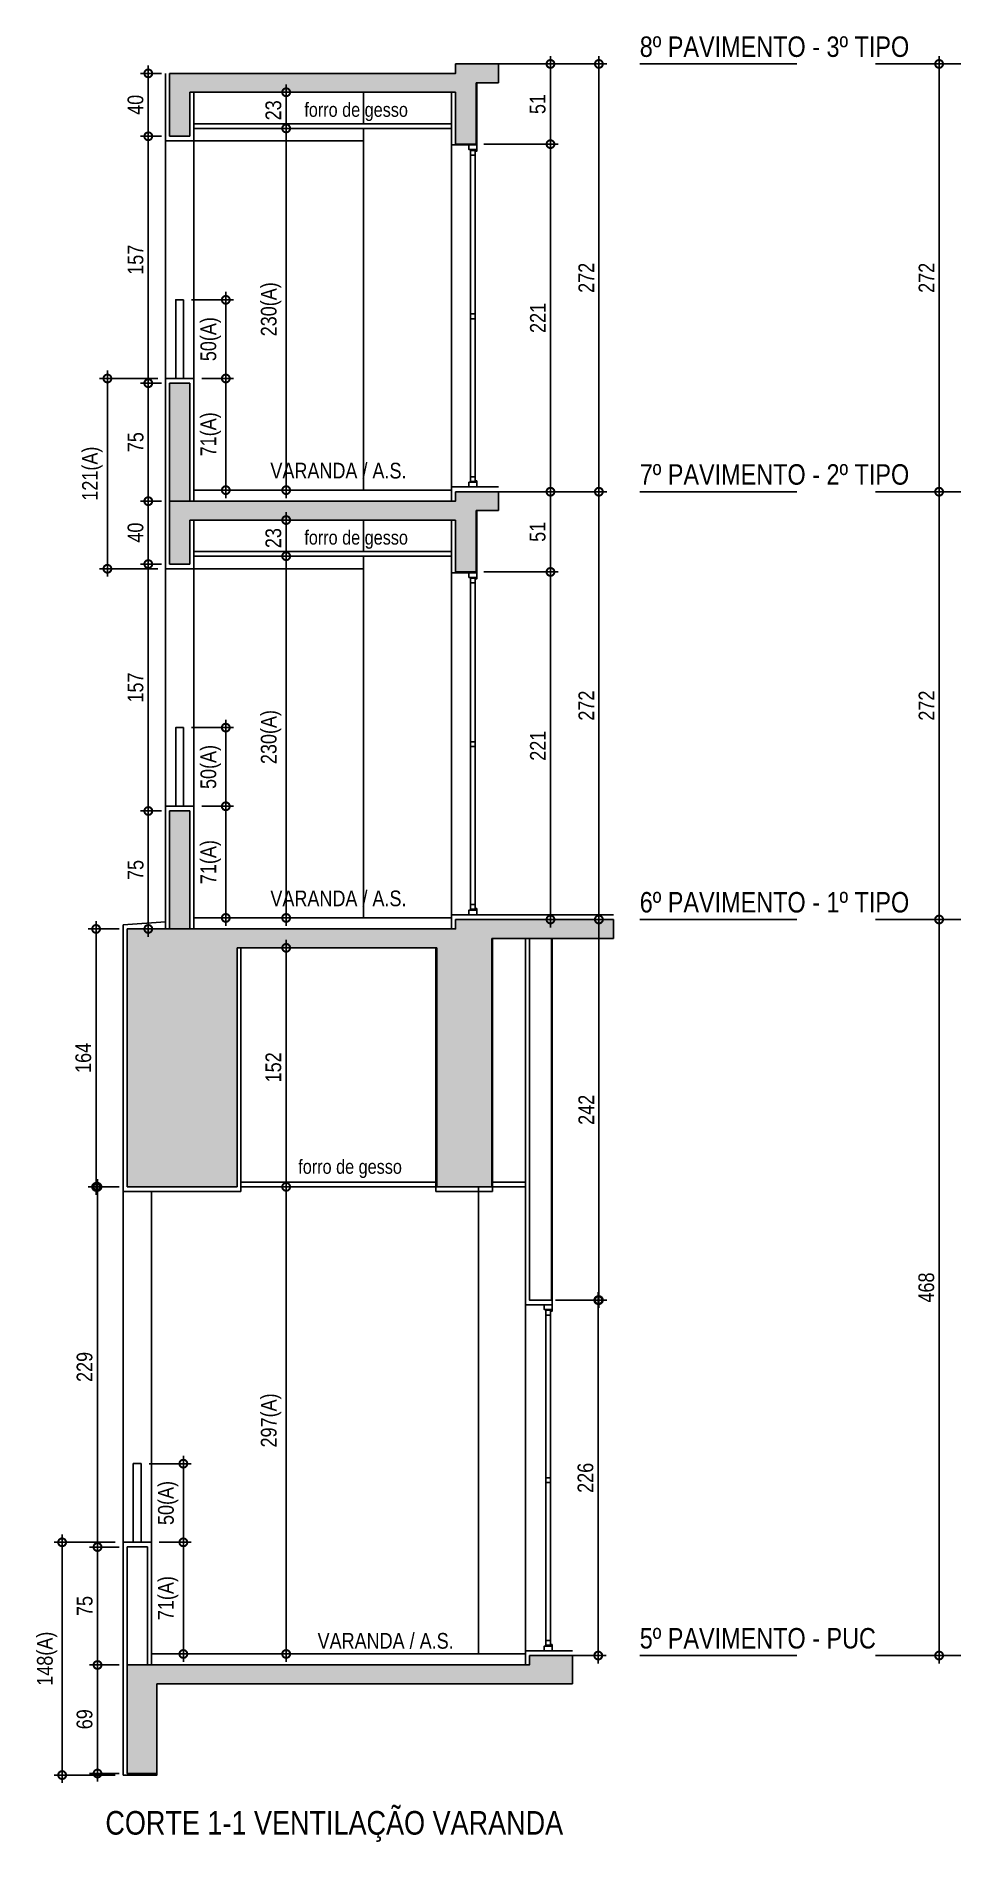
# Model space of a CAD drawing. Header units: metres. Extents: x -41 to 570, y -54 to 184.
# Drawn here: x 27.54 to 33.42, y -34.74 to -23.26 of the extents above; entities that cross this region are included whole.
import ezdxf
from ezdxf.enums import TextEntityAlignment as Align

# ---------------------------------------------------------------- set-up
doc = ezdxf.new("R2010")
doc.units = ezdxf.units.M
doc.linetypes.add('DASHEDX2', pattern=[1.5, 1, -0.5])
for name, color, linetype in [('AR-CAIXILHO', 1, 'Continuous'), ('ARQ-ALV ACAB', 4, 'Continuous'), ('ARQ-ALV OSSO', 5, 'Continuous'), ('ARQ-AUX', 7, 'Continuous'), ('ARQ-AUX1', 1, 'Continuous'), ('ARQ-CAX', 1, 'Continuous'), ('ARQ-DIM', 2, 'Continuous'), ('ARQ-PRJ', 7, 'DASHEDX2'), ('ARQ-TXT', 2, 'Continuous'), ('ES-CORTE', 2, 'Continuous')]:
    doc.layers.add(name, color=color, linetype=linetype)
doc.styles.add('Adesa', font='ARIALN.TTF')
doc.dimstyles.new('ADESA 1-0050', dxfattribs={"dimtxt": 0.1, "dimasz": 0.1, "dimexe": 0.05, "dimexo": 0.05, "dimgap": 0.03, "dimtad": 1, "dimdec": 1, "dimlfac": 100, "dimzin": 12, "dimtxsty": 'Adesa', "dimblk": 'DOTSMALL', "dimcen": 1, "dimdle": 0.05, "dimclrd": 1, "dimclre": 1, "dimclrt": 256, "dimazin": 3, "dimtm": 1e-09, "dimtfac": 1, "dimtdec": 1, "dimtmove": 1, "dimatfit": 0, "dimldrblk": 'DOTSMALL', "dimfxl": 0.8, "dimtvp": 2, "dimtolj": 1, "dimtzin": 0, "dimarcsym": 0})

msp = doc.modelspace()

# ---------------------------------------------------------------- texts
at = {"layer": 'ARQ-TXT', "ltscale": 0.5, "style": 'Adesa'}
for s, height, p in [('8º PAVIMENTO - 3º TIPO', 0.13, (31.3749, -23.3922, 0)), ('7º PAVIMENTO - 2º TIPO', 0.13, (31.3749, -26.1122, 0)), ('6º PAVIMENTO - 1º TIPO', 0.13, (31.3749, -28.8322, 0)), ('5º PAVIMENTO - PUC', 0.13, (31.3749, -33.5122, 0)), ('CORTE 1-1 VENTILAÇÃO VARANDA', 0.15, (27.9761, -34.6956))]:
    msp.add_text(s, height=height, dxfattribs=at).set_placement(p)
at = {"layer": 'ARQ-TXT', "style": 'Adesa'}
for s, height, p in [('forro de gesso', 0.09, (29.5709, -23.7393, 0)), ('VARANDA / A.S.', 0.1, (29.4584, -26.0208, 0)), ('forro de gesso', 0.09, (29.5709, -26.4593, 0)), ('VARANDA / A.S.', 0.1, (29.4584, -28.7408, 0)), ('forro de gesso', 0.09, (29.5325, -30.4598, 0)), ('VARANDA / A.S.', 0.1, (29.7587, -33.4614, 0))]:
    msp.add_text(s, height=height, dxfattribs=at).set_placement(p, align=Align.MIDDLE)

# ---------------------------------------------------------------- blocks, each defined once
blk = doc.blocks.new('_DotSmall')
at = {"color": 0, "linetype": 'ByBlock', "const_width": 0.5}
blk.add_lwpolyline([(-0.0625, 0, 1), (0.0625, 0, 1)], format="xyb", close=True, dxfattribs=at)
blk = doc.blocks.new('*D60')
at = {"layer": 'Defpoints', "color": 0, "transparency": 16777216}
for p in [(30.334, -23.947, 0), (30.504, -26.157), (30.807, -26.157)]:
    blk.add_point(p, dxfattribs=at)
at = {"layer": 'ES-CORTE', "color": 1, "lineweight": -2, "transparency": 16777216}
for p, q in [((30.384, -23.947), (30.857, -23.947)), ((30.807, -23.897), (30.807, -26.207)), ((30.554, -26.157), (30.857, -26.157))]:
    blk.add_line(p, q, dxfattribs=at)
at = {"layer": 'ES-CORTE', "color": 1, "lineweight": -2, "transparency": 16777216, "xscale": 0.1, "yscale": 0.1, "zscale": 0.1}
for p, rotation in [((30.807, -23.947), 90), ((30.807, -26.157), 270)]:
    blk.add_blockref('_DotSmall', p, dxfattribs=dict(at, rotation=rotation))
at = {"layer": 'ES-CORTE', "transparency": 16777216, "insert": (30.727, -25.052), "char_height": 0.1, "attachment_point": 5, "rotation": 90, "style": 'Adesa'}
blk.add_mtext('\\A1;221', dxfattribs=at)
blk = doc.blocks.new('*D61')
at = {"layer": 'Defpoints', "color": 0, "transparency": 16777216}
for p in [(30.204, -23.437, 0), (30.334, -23.947, 0), (30.807, -23.947)]:
    blk.add_point(p, dxfattribs=at)
at = {"layer": 'ES-CORTE', "color": 1, "lineweight": -2, "transparency": 16777216}
for p, q in [((30.807, -23.387), (30.807, -23.997)), ((30.254, -23.437), (30.857, -23.437)), ((30.384, -23.947), (30.857, -23.947))]:
    blk.add_line(p, q, dxfattribs=at)
at = {"layer": 'ES-CORTE', "color": 1, "lineweight": -2, "transparency": 16777216, "xscale": 0.1, "yscale": 0.1, "zscale": 0.1}
for p, rotation in [((30.807, -23.437), 90), ((30.807, -23.947), 270)]:
    blk.add_blockref('_DotSmall', p, dxfattribs=dict(at, rotation=rotation))
at = {"layer": 'ES-CORTE', "transparency": 16777216, "insert": (30.726, -23.692), "char_height": 0.1, "attachment_point": 5, "rotation": 90, "style": 'Adesa'}
blk.add_mtext('\\A1;51', dxfattribs=at)
blk = doc.blocks.new('*U52')
at = {"color": 7, "linetype": 'ByBlock', "ltscale": 0.5}
for p, q in [((-0.01, 2.14), (-0.01, 0.065)), ((-0.04, 0.065), (-0.04, 1.07))]:
    blk.add_line(p, q, dxfattribs=at)
blk.add_lwpolyline([(-0.04, 1.1), (-0.04, 2.11)], dxfattribs=at)
at = {"layer": 'AR-CAIXILHO'}
for p, q in [((-0.05, 2.145, 0), (-0.005, 2.145, 0)), ((-0.05, 2.145, 0), (-0.005, 2.145, 0)), ((-0.045, 2.145, 0), (-0.005, 2.145, 0)), ((-0.05, 0.03, 0), (-0.005, 0.03, 0)), ((-0.05, 0.03, 0), (-0.005, 0.03, 0)), ((-0.045, 0.03, 0), (-0.005, 0.03, 0))]:
    blk.add_line(p, q, dxfattribs=at)
for points in [[(0, 2.135), (0, 2.175), (0, 2.175), (0, 2.175), (-0.05, 2.175), (-0.05, 2.175), (-0.05, 2.175), (-0.05, 2.145), (-0.05, 2.145), (-0.005, 2.145), (-0.005, 2.135), (0, 2.135), (0, 2.135), (0, 2.135)], [(0, 0.04), (0, 0), (0, 0), (0, 0), (-0.05, 0), (-0.05, 0), (-0.05, 0), (-0.05, 0.03), (-0.05, 0.03), (-0.005, 0.03), (-0.005, 0.04), (0, 0.04), (0, 0.04), (0, 0.04)]]:
    blk.add_lwpolyline(points, dxfattribs=at)
at = {"layer": 'AR-CAIXILHO', "color": 1}
for points in [[(-0.04, 2.14), (-0.01, 2.14), (-0.01, 2.11), (-0.04, 2.11)], [(-0.04, 1.1), (-0.01, 1.1), (-0.01, 1.07), (-0.04, 1.07)], [(-0.04, 0.035), (-0.01, 0.035), (-0.01, 0.065), (-0.04, 0.065)]]:
    blk.add_lwpolyline(points, close=True, dxfattribs=at)
at = {"layer": 'ARQ-CAX'}
for points in [[(-0.04, 2.14), (-0.01, 2.14)], [(-0.04, 0.035), (-0.01, 0.035)]]:
    blk.add_lwpolyline(points, dxfattribs=at)
blk = doc.blocks.new('*D56')
at = {"layer": 'Defpoints', "color": 0, "transparency": 16777216}
for p in [(30.801, -23.437, 0), (30.706, -26.157, 0), (31.115, -26.157)]:
    blk.add_point(p, dxfattribs=at)
at = {"layer": 'ES-CORTE', "color": 1, "lineweight": -2, "transparency": 16777216}
for p, q in [((31.115, -23.387), (31.115, -26.207)), ((30.851, -23.437), (31.165, -23.437)), ((30.756, -26.157), (31.165, -26.157))]:
    blk.add_line(p, q, dxfattribs=at)
at = {"layer": 'ES-CORTE', "color": 1, "lineweight": -2, "transparency": 16777216, "xscale": 0.1, "yscale": 0.1, "zscale": 0.1}
for p, rotation in [((31.115, -23.437), 90), ((31.115, -26.157), 270)]:
    blk.add_blockref('_DotSmall', p, dxfattribs=dict(at, rotation=rotation))
at = {"layer": 'ES-CORTE', "transparency": 16777216, "insert": (31.035, -24.797), "char_height": 0.1, "attachment_point": 5, "rotation": 90, "style": 'Adesa'}
blk.add_mtext('\\A1;272', dxfattribs=at)
blk = doc.blocks.new('*D65')
at = {"layer": 'ARQ-DIM', "color": 1, "lineweight": -2, "transparency": 16777216}
for p, q in [((28.309, -25.437), (27.939, -25.437)), ((27.989, -25.387), (27.989, -26.697)), ((28.309, -26.647), (27.939, -26.647))]:
    blk.add_line(p, q, dxfattribs=at)
at = {"layer": 'Defpoints', "color": 0, "transparency": 16777216}
for p in [(28.359, -25.437), (27.989, -26.647), (28.359, -26.647)]:
    blk.add_point(p, dxfattribs=at)
at = {"layer": 'ARQ-DIM', "color": 1, "lineweight": -2, "transparency": 16777216, "xscale": 0.1, "yscale": 0.1, "zscale": 0.1}
for p, rotation in [((27.989, -25.437), 90), ((27.989, -26.647), 270)]:
    blk.add_blockref('_DotSmall', p, dxfattribs=dict(at, rotation=rotation))
at = {"layer": 'ARQ-DIM', "transparency": 16777216, "insert": (27.893, -26.042), "char_height": 0.1, "attachment_point": 5, "rotation": 90, "style": 'Adesa'}
blk.add_mtext('\\A1;121(A)', dxfattribs=at)
blk = doc.blocks.new('*D66')
at = {"layer": 'ARQ-DIM', "color": 1, "lineweight": -2, "transparency": 16777216}
for p, q in [((28.334, -25.467), (28.199, -25.467)), ((28.249, -25.417), (28.249, -26.267)), ((28.334, -26.217), (28.199, -26.217))]:
    blk.add_line(p, q, dxfattribs=at)
at = {"layer": 'Defpoints', "color": 0, "transparency": 16777216}
for p in [(28.384, -25.467), (28.249, -26.217), (28.384, -26.217, 0)]:
    blk.add_point(p, dxfattribs=at)
at = {"layer": 'ARQ-DIM', "color": 1, "lineweight": -2, "transparency": 16777216, "xscale": 0.1, "yscale": 0.1, "zscale": 0.1}
for p, rotation in [((28.249, -25.467), 90), ((28.249, -26.217), 270)]:
    blk.add_blockref('_DotSmall', p, dxfattribs=dict(at, rotation=rotation))
at = {"layer": 'ARQ-DIM', "transparency": 16777216, "insert": (28.169, -25.842), "char_height": 0.1, "attachment_point": 5, "rotation": 90, "style": 'Adesa'}
blk.add_mtext('\\A1;75', dxfattribs=at)
blk = doc.blocks.new('*D67')
at = {"layer": 'ARQ-DIM', "color": 1, "lineweight": -2, "transparency": 16777216}
for p, q in [((28.249, -26.167), (28.249, -26.667)), ((28.334, -26.217), (28.199, -26.217)), ((28.334, -26.617), (28.199, -26.617))]:
    blk.add_line(p, q, dxfattribs=at)
at = {"layer": 'Defpoints', "color": 0, "transparency": 16777216}
for p in [(28.384, -26.217, 0), (28.249, -26.617), (28.384, -26.617)]:
    blk.add_point(p, dxfattribs=at)
at = {"layer": 'ARQ-DIM', "color": 1, "lineweight": -2, "transparency": 16777216, "xscale": 0.1, "yscale": 0.1, "zscale": 0.1}
for p, rotation in [((28.249, -26.217), 90), ((28.249, -26.617), 270)]:
    blk.add_blockref('_DotSmall', p, dxfattribs=dict(at, rotation=rotation))
at = {"layer": 'ARQ-DIM', "transparency": 16777216, "insert": (28.168, -26.417), "char_height": 0.1, "attachment_point": 5, "rotation": 90, "style": 'Adesa'}
blk.add_mtext('\\A1;40', dxfattribs=at)
blk = doc.blocks.new('*D68')
at = {"layer": 'ARQ-DIM', "color": 1, "lineweight": -2, "transparency": 16777216}
for p, q in [((28.249, -23.847), (28.249, -25.517)), ((28.334, -23.897), (28.199, -23.897)), ((28.334, -25.467), (28.199, -25.467))]:
    blk.add_line(p, q, dxfattribs=at)
at = {"layer": 'Defpoints', "color": 0, "transparency": 16777216}
for p in [(28.384, -23.897, 0), (28.249, -25.467), (28.384, -25.467)]:
    blk.add_point(p, dxfattribs=at)
at = {"layer": 'ARQ-DIM', "color": 1, "lineweight": -2, "transparency": 16777216, "xscale": 0.1, "yscale": 0.1, "zscale": 0.1}
for p, rotation in [((28.249, -23.897), 90), ((28.249, -25.467), 270)]:
    blk.add_blockref('_DotSmall', p, dxfattribs=dict(at, rotation=rotation))
at = {"layer": 'ARQ-DIM', "transparency": 16777216, "insert": (28.168, -24.682), "char_height": 0.1, "attachment_point": 5, "rotation": 90, "style": 'Adesa'}
blk.add_mtext('\\A1;157', dxfattribs=at)
blk = doc.blocks.new('*D69')
at = {"layer": 'ARQ-DIM', "color": 1, "lineweight": -2, "transparency": 16777216}
for p, q in [((28.334, -23.497), (28.199, -23.497)), ((28.249, -23.447), (28.249, -23.947)), ((28.334, -23.897), (28.199, -23.897))]:
    blk.add_line(p, q, dxfattribs=at)
at = {"layer": 'Defpoints', "color": 0, "transparency": 16777216}
for p in [(28.384, -23.497, 0), (28.249, -23.897), (28.384, -23.897, 0)]:
    blk.add_point(p, dxfattribs=at)
at = {"layer": 'ARQ-DIM', "color": 1, "lineweight": -2, "transparency": 16777216, "xscale": 0.1, "yscale": 0.1, "zscale": 0.1}
for p, rotation in [((28.249, -23.497), 90), ((28.249, -23.897), 270)]:
    blk.add_blockref('_DotSmall', p, dxfattribs=dict(at, rotation=rotation))
at = {"layer": 'ARQ-DIM', "transparency": 16777216, "insert": (28.168, -23.697), "char_height": 0.1, "attachment_point": 5, "rotation": 90, "style": 'Adesa'}
blk.add_mtext('\\A1;40', dxfattribs=at)
blk = doc.blocks.new('*D70')
at = {"layer": 'ARQ-DIM', "color": 1, "lineweight": -2, "transparency": 16777216}
for p, q in [((29.309, -23.847), (29.076, -23.847)), ((29.126, -23.797), (29.126, -26.197)), ((29.309, -26.147), (29.076, -26.147))]:
    blk.add_line(p, q, dxfattribs=at)
at = {"layer": 'Defpoints', "color": 0, "transparency": 16777216}
for p in [(29.359, -23.847, 0), (29.126, -26.147), (29.359, -26.147, 0)]:
    blk.add_point(p, dxfattribs=at)
at = {"layer": 'ARQ-DIM', "color": 1, "lineweight": -2, "transparency": 16777216, "xscale": 0.1, "yscale": 0.1, "zscale": 0.1}
for p, rotation in [((29.126, -23.847), 90), ((29.126, -26.147), 270)]:
    blk.add_blockref('_DotSmall', p, dxfattribs=dict(at, rotation=rotation))
at = {"layer": 'ARQ-DIM', "transparency": 16777216, "insert": (29.03, -24.997), "char_height": 0.1, "attachment_point": 5, "rotation": 90, "style": 'Adesa'}
blk.add_mtext('\\A1;230(A)', dxfattribs=at)
blk = doc.blocks.new('*D71')
at = {"layer": 'ARQ-DIM', "color": 1, "lineweight": -2, "transparency": 16777216}
for p, q in [((29.142, -23.617), (29.076, -23.617)), ((29.126, -23.897), (29.126, -23.567)), ((29.142, -23.847), (29.076, -23.847))]:
    blk.add_line(p, q, dxfattribs=at)
at = {"layer": 'Defpoints', "color": 0, "transparency": 16777216}
for p in [(29.126, -23.617), (29.192, -23.617, 0), (29.192, -23.847)]:
    blk.add_point(p, dxfattribs=at)
at = {"layer": 'ARQ-DIM', "color": 1, "lineweight": -2, "transparency": 16777216, "xscale": 0.1, "yscale": 0.1, "zscale": 0.1}
for p, rotation in [((29.126, -23.617), 90), ((29.126, -23.847), 270)]:
    blk.add_blockref('_DotSmall', p, dxfattribs=dict(at, rotation=rotation))
at = {"layer": 'ARQ-DIM', "transparency": 16777216, "insert": (29.045, -23.732), "char_height": 0.1, "attachment_point": 5, "rotation": 90, "style": 'Adesa'}
blk.add_mtext('\\A1;23', dxfattribs=at)
blk = doc.blocks.new('*D57')
at = {"layer": 'Defpoints', "color": 0, "transparency": 16777216}
for p in [(30.334, -26.667, 0), (30.807, -28.877), (31.236, -28.877)]:
    blk.add_point(p, dxfattribs=at)
at = {"layer": 'ES-CORTE', "color": 1, "lineweight": -2, "transparency": 16777216}
for p, q in [((30.807, -26.617), (30.807, -28.927)), ((30.384, -26.667), (30.857, -26.667)), ((31.186, -28.877), (30.757, -28.877))]:
    blk.add_line(p, q, dxfattribs=at)
at = {"layer": 'ES-CORTE', "color": 1, "lineweight": -2, "transparency": 16777216, "xscale": 0.1, "yscale": 0.1, "zscale": 0.1}
for p, rotation in [((30.807, -26.667), 90), ((30.807, -28.877), 270)]:
    blk.add_blockref('_DotSmall', p, dxfattribs=dict(at, rotation=rotation))
at = {"layer": 'ES-CORTE', "transparency": 16777216, "insert": (30.727, -27.772), "char_height": 0.1, "attachment_point": 5, "rotation": 90, "style": 'Adesa'}
blk.add_mtext('\\A1;221', dxfattribs=at)
blk = doc.blocks.new('*D58')
at = {"layer": 'Defpoints', "color": 0, "transparency": 16777216}
for p in [(30.204, -26.157, 0), (30.334, -26.667, 0), (30.807, -26.667)]:
    blk.add_point(p, dxfattribs=at)
at = {"layer": 'ES-CORTE', "color": 1, "lineweight": -2, "transparency": 16777216}
for p, q in [((30.254, -26.157), (30.857, -26.157)), ((30.807, -26.107), (30.807, -26.717)), ((30.384, -26.667), (30.857, -26.667))]:
    blk.add_line(p, q, dxfattribs=at)
at = {"layer": 'ES-CORTE', "color": 1, "lineweight": -2, "transparency": 16777216, "xscale": 0.1, "yscale": 0.1, "zscale": 0.1}
for p, rotation in [((30.807, -26.157), 90), ((30.807, -26.667), 270)]:
    blk.add_blockref('_DotSmall', p, dxfattribs=dict(at, rotation=rotation))
at = {"layer": 'ES-CORTE', "transparency": 16777216, "insert": (30.726, -26.412), "char_height": 0.1, "attachment_point": 5, "rotation": 90, "style": 'Adesa'}
blk.add_mtext('\\A1;51', dxfattribs=at)
blk = doc.blocks.new('*D59')
at = {"layer": 'Defpoints', "color": 0, "transparency": 16777216}
for p in [(30.801, -26.157, 0), (30.706, -28.877, 0), (31.115, -28.877)]:
    blk.add_point(p, dxfattribs=at)
at = {"layer": 'ES-CORTE', "color": 1, "lineweight": -2, "transparency": 16777216}
for p, q in [((30.851, -26.157), (31.165, -26.157)), ((31.115, -26.107), (31.115, -28.927)), ((30.756, -28.877), (31.165, -28.877))]:
    blk.add_line(p, q, dxfattribs=at)
at = {"layer": 'ES-CORTE', "color": 1, "lineweight": -2, "transparency": 16777216, "xscale": 0.1, "yscale": 0.1, "zscale": 0.1}
for p, rotation in [((31.115, -26.157), 90), ((31.115, -28.877), 270)]:
    blk.add_blockref('_DotSmall', p, dxfattribs=dict(at, rotation=rotation))
at = {"layer": 'ES-CORTE', "transparency": 16777216, "insert": (31.035, -27.517), "char_height": 0.1, "attachment_point": 5, "rotation": 90, "style": 'Adesa'}
blk.add_mtext('\\A1;272', dxfattribs=at)
blk = doc.blocks.new('*D72')
at = {"layer": 'ARQ-DIM', "color": 1, "lineweight": -2, "transparency": 16777216}
for p, q in [((28.334, -26.617), (28.199, -26.617)), ((28.249, -26.567), (28.249, -28.237)), ((28.334, -28.187), (28.199, -28.187))]:
    blk.add_line(p, q, dxfattribs=at)
at = {"layer": 'Defpoints', "color": 0, "transparency": 16777216}
for p in [(28.384, -26.617, 0), (28.249, -28.187), (28.384, -28.187)]:
    blk.add_point(p, dxfattribs=at)
at = {"layer": 'ARQ-DIM', "color": 1, "lineweight": -2, "transparency": 16777216, "xscale": 0.1, "yscale": 0.1, "zscale": 0.1}
for p, rotation in [((28.249, -26.617), 90), ((28.249, -28.187), 270)]:
    blk.add_blockref('_DotSmall', p, dxfattribs=dict(at, rotation=rotation))
at = {"layer": 'ARQ-DIM', "transparency": 16777216, "insert": (28.168, -27.402), "char_height": 0.1, "attachment_point": 5, "rotation": 90, "style": 'Adesa'}
blk.add_mtext('\\A1;157', dxfattribs=at)
blk = doc.blocks.new('*D73')
at = {"layer": 'ARQ-DIM', "color": 1, "lineweight": -2, "transparency": 16777216}
for p, q in [((29.126, -26.517), (29.126, -28.917)), ((29.309, -26.567), (29.076, -26.567)), ((29.309, -28.867), (29.076, -28.867))]:
    blk.add_line(p, q, dxfattribs=at)
at = {"layer": 'Defpoints', "color": 0, "transparency": 16777216}
for p in [(29.359, -26.567, 0), (29.126, -28.867), (29.359, -28.867, 0)]:
    blk.add_point(p, dxfattribs=at)
at = {"layer": 'ARQ-DIM', "color": 1, "lineweight": -2, "transparency": 16777216, "xscale": 0.1, "yscale": 0.1, "zscale": 0.1}
for p, rotation in [((29.126, -26.567), 90), ((29.126, -28.867), 270)]:
    blk.add_blockref('_DotSmall', p, dxfattribs=dict(at, rotation=rotation))
at = {"layer": 'ARQ-DIM', "transparency": 16777216, "insert": (29.03, -27.717), "char_height": 0.1, "attachment_point": 5, "rotation": 90, "style": 'Adesa'}
blk.add_mtext('\\A1;230(A)', dxfattribs=at)
blk = doc.blocks.new('*D74')
at = {"layer": 'ARQ-DIM', "color": 1, "lineweight": -2, "transparency": 16777216}
for p, q in [((29.126, -26.617), (29.126, -26.287)), ((29.142, -26.337), (29.076, -26.337)), ((29.142, -26.567), (29.076, -26.567))]:
    blk.add_line(p, q, dxfattribs=at)
at = {"layer": 'Defpoints', "color": 0, "transparency": 16777216}
for p in [(29.126, -26.337), (29.192, -26.337, 0), (29.192, -26.567)]:
    blk.add_point(p, dxfattribs=at)
at = {"layer": 'ARQ-DIM', "color": 1, "lineweight": -2, "transparency": 16777216, "xscale": 0.1, "yscale": 0.1, "zscale": 0.1}
for p, rotation in [((29.126, -26.337), 90), ((29.126, -26.567), 270)]:
    blk.add_blockref('_DotSmall', p, dxfattribs=dict(at, rotation=rotation))
at = {"layer": 'ARQ-DIM', "transparency": 16777216, "insert": (29.045, -26.452), "char_height": 0.1, "attachment_point": 5, "rotation": 90, "style": 'Adesa'}
blk.add_mtext('\\A1;23', dxfattribs=at)
blk = doc.blocks.new('*U53')
at = {"color": 7, "linetype": 'ByBlock', "ltscale": 0.5}
for p, q in [((-0.01, 2.165), (-0.01, 0.065)), ((-0.04, 0.065), (-0.04, 1.07))]:
    blk.add_line(p, q, dxfattribs=at)
blk.add_lwpolyline([(-0.04, 1.1), (-0.04, 2.135)], dxfattribs=at)
at = {"layer": 'AR-CAIXILHO'}
for p, q in [((-0.05, 2.17, 0), (-0.005, 2.17, 0)), ((-0.05, 2.17, 0), (-0.005, 2.17, 0)), ((-0.045, 2.17, 0), (-0.005, 2.17, 0)), ((-0.05, 0.03, 0), (-0.005, 0.03, 0)), ((-0.05, 0.03, 0), (-0.005, 0.03, 0)), ((-0.045, 0.03, 0), (-0.005, 0.03, 0))]:
    blk.add_line(p, q, dxfattribs=at)
for points in [[(0, 2.16), (0, 2.2), (0, 2.2), (0, 2.2), (-0.05, 2.2), (-0.05, 2.2), (-0.05, 2.2), (-0.05, 2.17), (-0.05, 2.17), (-0.005, 2.17), (-0.005, 2.16), (0, 2.16), (0, 2.16), (0, 2.16)], [(0, 0.04), (0, 0), (0, 0), (0, 0), (-0.05, 0), (-0.05, 0), (-0.05, 0), (-0.05, 0.03), (-0.05, 0.03), (-0.005, 0.03), (-0.005, 0.04), (0, 0.04), (0, 0.04), (0, 0.04)]]:
    blk.add_lwpolyline(points, dxfattribs=at)
at = {"layer": 'AR-CAIXILHO', "color": 1}
for points in [[(-0.04, 2.165), (-0.01, 2.165), (-0.01, 2.135), (-0.04, 2.135)], [(-0.04, 1.1), (-0.01, 1.1), (-0.01, 1.07), (-0.04, 1.07)], [(-0.04, 0.035), (-0.01, 0.035), (-0.01, 0.065), (-0.04, 0.065)]]:
    blk.add_lwpolyline(points, close=True, dxfattribs=at)
at = {"layer": 'ARQ-CAX'}
for points in [[(-0.04, 2.165), (-0.01, 2.165)], [(-0.04, 0.035), (-0.01, 0.035)]]:
    blk.add_lwpolyline(points, dxfattribs=at)
blk = doc.blocks.new('*D75')
at = {"layer": 'ARQ-DIM', "color": 1, "lineweight": -2, "transparency": 16777216}
for p, q in [((28.064, -33.617), (27.876, -33.617)), ((27.926, -33.567), (27.926, -34.357)), ((28.064, -34.307), (27.876, -34.307))]:
    blk.add_line(p, q, dxfattribs=at)
at = {"layer": 'Defpoints', "color": 0, "transparency": 16777216}
for p in [(28.114, -33.617), (27.926, -34.307), (28.114, -34.307)]:
    blk.add_point(p, dxfattribs=at)
at = {"layer": 'ARQ-DIM', "color": 1, "lineweight": -2, "transparency": 16777216, "xscale": 0.1, "yscale": 0.1, "zscale": 0.1}
for p, rotation in [((27.926, -33.617), 90), ((27.926, -34.307), 270)]:
    blk.add_blockref('_DotSmall', p, dxfattribs=dict(at, rotation=rotation))
at = {"layer": 'ARQ-DIM', "transparency": 16777216, "insert": (27.844, -33.962), "char_height": 0.1, "attachment_point": 5, "rotation": 90, "style": 'Adesa'}
blk.add_mtext('\\A1;69', dxfattribs=at)
blk = doc.blocks.new('*D76')
at = {"layer": 'ARQ-DIM', "color": 1, "lineweight": -2, "transparency": 16777216}
for p, q in [((27.926, -32.817), (27.926, -33.667)), ((28.064, -32.867), (27.876, -32.867)), ((28.064, -33.617), (27.876, -33.617))]:
    blk.add_line(p, q, dxfattribs=at)
at = {"layer": 'Defpoints', "color": 0, "transparency": 16777216}
for p in [(28.114, -32.867, 0), (27.926, -33.617), (28.114, -33.617)]:
    blk.add_point(p, dxfattribs=at)
at = {"layer": 'ARQ-DIM', "color": 1, "lineweight": -2, "transparency": 16777216, "xscale": 0.1, "yscale": 0.1, "zscale": 0.1}
for p, rotation in [((27.926, -32.867), 90), ((27.926, -33.617), 270)]:
    blk.add_blockref('_DotSmall', p, dxfattribs=dict(at, rotation=rotation))
at = {"layer": 'ARQ-DIM', "transparency": 16777216, "insert": (27.845, -33.242), "char_height": 0.1, "attachment_point": 5, "rotation": 90, "style": 'Adesa'}
blk.add_mtext('\\A1;75', dxfattribs=at)
blk = doc.blocks.new('*D77')
at = {"layer": 'ARQ-DIM', "color": 1, "lineweight": -2, "transparency": 16777216}
for p, q in [((28.039, -32.837), (27.651, -32.837)), ((27.701, -32.787), (27.701, -34.367)), ((28.039, -34.317), (27.651, -34.317))]:
    blk.add_line(p, q, dxfattribs=at)
at = {"layer": 'Defpoints', "color": 0, "transparency": 16777216}
for p in [(28.089, -32.837), (27.701, -34.317), (28.089, -34.317)]:
    blk.add_point(p, dxfattribs=at)
at = {"layer": 'ARQ-DIM', "color": 1, "lineweight": -2, "transparency": 16777216, "xscale": 0.1, "yscale": 0.1, "zscale": 0.1}
for p, rotation in [((27.701, -32.837), 90), ((27.701, -34.317), 270)]:
    blk.add_blockref('_DotSmall', p, dxfattribs=dict(at, rotation=rotation))
at = {"layer": 'ARQ-DIM', "transparency": 16777216, "insert": (27.606, -33.577), "char_height": 0.1, "attachment_point": 5, "rotation": 90, "style": 'Adesa'}
blk.add_mtext('\\A1;148(A)', dxfattribs=at)
blk = doc.blocks.new('*D78')
at = {"layer": 'ARQ-DIM', "color": 1, "lineweight": -2, "transparency": 16777216}
for p, q in [((28.334, -28.187), (28.199, -28.187)), ((28.249, -28.137), (28.249, -28.987)), ((28.334, -28.937), (28.199, -28.937))]:
    blk.add_line(p, q, dxfattribs=at)
at = {"layer": 'Defpoints', "color": 0, "transparency": 16777216}
for p in [(28.384, -28.187, 0), (28.249, -28.937), (28.384, -28.937)]:
    blk.add_point(p, dxfattribs=at)
at = {"layer": 'ARQ-DIM', "color": 1, "lineweight": -2, "transparency": 16777216, "xscale": 0.1, "yscale": 0.1, "zscale": 0.1}
for p, rotation in [((28.249, -28.187), 90), ((28.249, -28.937), 270)]:
    blk.add_blockref('_DotSmall', p, dxfattribs=dict(at, rotation=rotation))
at = {"layer": 'ARQ-DIM', "transparency": 16777216, "insert": (28.169, -28.562), "char_height": 0.1, "attachment_point": 5, "rotation": 90, "style": 'Adesa'}
blk.add_mtext('\\A1;75', dxfattribs=at)
blk = doc.blocks.new('*D79')
at = {"layer": 'ARQ-DIM', "color": 1, "lineweight": -2, "transparency": 16777216}
for p, q in [((27.926, -30.527), (27.926, -32.917)), ((28.064, -30.577), (27.876, -30.577)), ((28.064, -32.867), (27.876, -32.867))]:
    blk.add_line(p, q, dxfattribs=at)
at = {"layer": 'Defpoints', "color": 0, "transparency": 16777216}
for p in [(28.114, -30.577, 0), (27.926, -32.867), (28.114, -32.867, 0)]:
    blk.add_point(p, dxfattribs=at)
at = {"layer": 'ARQ-DIM', "color": 1, "lineweight": -2, "transparency": 16777216, "xscale": 0.1, "yscale": 0.1, "zscale": 0.1}
for p, rotation in [((27.926, -30.577), 90), ((27.926, -32.867), 270)]:
    blk.add_blockref('_DotSmall', p, dxfattribs=dict(at, rotation=rotation))
at = {"layer": 'ARQ-DIM', "transparency": 16777216, "insert": (27.844, -31.722), "char_height": 0.1, "attachment_point": 5, "rotation": 90, "style": 'Adesa'}
blk.add_mtext('\\A1;229', dxfattribs=at)
blk = doc.blocks.new('*D80')
at = {"layer": 'ARQ-DIM', "color": 1, "lineweight": -2, "transparency": 16777216}
for p, q in [((27.917, -28.887), (27.917, -30.627)), ((28.064, -28.937), (27.867, -28.937)), ((28.064, -30.577), (27.867, -30.577))]:
    blk.add_line(p, q, dxfattribs=at)
at = {"layer": 'Defpoints', "color": 0, "transparency": 16777216}
for p in [(28.114, -28.937, 0), (27.917, -30.577), (28.114, -30.577, 0)]:
    blk.add_point(p, dxfattribs=at)
at = {"layer": 'ARQ-DIM', "color": 1, "lineweight": -2, "transparency": 16777216, "xscale": 0.1, "yscale": 0.1, "zscale": 0.1}
for p, rotation in [((27.917, -28.937), 90), ((27.917, -30.577), 270)]:
    blk.add_blockref('_DotSmall', p, dxfattribs=dict(at, rotation=rotation))
at = {"layer": 'ARQ-DIM', "transparency": 16777216, "insert": (27.836, -29.757), "char_height": 0.1, "attachment_point": 5, "rotation": 90, "style": 'Adesa'}
blk.add_mtext('\\A1;164', dxfattribs=at)
blk = doc.blocks.new('*D62')
at = {"layer": 'ARQ-DIM', "color": 1, "lineweight": -2, "transparency": 16777216}
for p, q in [((29.126, -30.527), (29.126, -33.597)), ((29.309, -30.577), (29.076, -30.577)), ((29.309, -33.547), (29.076, -33.547))]:
    blk.add_line(p, q, dxfattribs=at)
at = {"layer": 'Defpoints', "color": 0, "transparency": 16777216}
for p in [(29.359, -30.577, 0), (29.126, -33.547), (29.359, -33.547, 0)]:
    blk.add_point(p, dxfattribs=at)
at = {"layer": 'ARQ-DIM', "color": 1, "lineweight": -2, "transparency": 16777216, "xscale": 0.1, "yscale": 0.1, "zscale": 0.1}
for p, rotation in [((29.126, -30.577), 90), ((29.126, -33.547), 270)]:
    blk.add_blockref('_DotSmall', p, dxfattribs=dict(at, rotation=rotation))
at = {"layer": 'ARQ-DIM', "transparency": 16777216, "insert": (29.03, -32.062), "char_height": 0.1, "attachment_point": 5, "rotation": 90, "style": 'Adesa'}
blk.add_mtext('\\A1;297(A)', dxfattribs=at)
blk = doc.blocks.new('*D63')
at = {"layer": 'ARQ-DIM', "color": 1, "lineweight": -2, "transparency": 16777216}
for p, q in [((29.126, -30.627), (29.126, -29.007)), ((29.142, -29.057), (29.076, -29.057)), ((29.142, -30.577), (29.076, -30.577))]:
    blk.add_line(p, q, dxfattribs=at)
at = {"layer": 'Defpoints', "color": 0, "transparency": 16777216}
for p in [(29.126, -29.057), (29.192, -29.057, 0), (29.192, -30.577)]:
    blk.add_point(p, dxfattribs=at)
at = {"layer": 'ARQ-DIM', "color": 1, "lineweight": -2, "transparency": 16777216, "xscale": 0.1, "yscale": 0.1, "zscale": 0.1}
for p, rotation in [((29.126, -29.057), 90), ((29.126, -30.577), 270)]:
    blk.add_blockref('_DotSmall', p, dxfattribs=dict(at, rotation=rotation))
at = {"layer": 'ARQ-DIM', "transparency": 16777216, "insert": (29.045, -29.817), "char_height": 0.1, "attachment_point": 5, "rotation": 90, "style": 'Adesa'}
blk.add_mtext('\\A1;152', dxfattribs=at)
blk = doc.blocks.new('*D81')
at = {"layer": 'ARQ-DIM', "color": 1, "lineweight": -2, "transparency": 16777216}
for p, q in [((30.863, -31.297), (31.161, -31.297)), ((31.111, -31.247), (31.111, -33.607)), ((30.863, -33.557), (31.161, -33.557))]:
    blk.add_line(p, q, dxfattribs=at)
at = {"layer": 'Defpoints', "color": 0, "transparency": 16777216}
for p in [(30.813, -31.297), (30.813, -33.557), (31.111, -33.557)]:
    blk.add_point(p, dxfattribs=at)
at = {"layer": 'ARQ-DIM', "color": 1, "lineweight": -2, "transparency": 16777216, "xscale": 0.1, "yscale": 0.1, "zscale": 0.1}
for p, rotation in [((31.111, -31.297), 90), ((31.111, -33.557), 270)]:
    blk.add_blockref('_DotSmall', p, dxfattribs=dict(at, rotation=rotation))
at = {"layer": 'ARQ-DIM', "transparency": 16777216, "insert": (31.03, -32.427), "char_height": 0.1, "attachment_point": 5, "rotation": 90, "style": 'Adesa'}
blk.add_mtext('\\A1;226', dxfattribs=at)
blk = doc.blocks.new('*D64')
at = {"layer": 'ARQ-DIM', "color": 1, "lineweight": -2, "transparency": 16777216}
for p, q in [((30.84, -28.877), (31.165, -28.877)), ((31.115, -31.347), (31.115, -28.827)), ((30.84, -31.297), (31.165, -31.297))]:
    blk.add_line(p, q, dxfattribs=at)
at = {"layer": 'Defpoints', "color": 0, "transparency": 16777216}
for p in [(30.79, -28.877), (31.115, -28.877), (30.79, -31.297)]:
    blk.add_point(p, dxfattribs=at)
at = {"layer": 'ARQ-DIM', "color": 1, "lineweight": -2, "transparency": 16777216, "xscale": 0.1, "yscale": 0.1, "zscale": 0.1}
for p, rotation in [((31.115, -28.877), 90), ((31.115, -31.297), 270)]:
    blk.add_blockref('_DotSmall', p, dxfattribs=dict(at, rotation=rotation))
at = {"layer": 'ARQ-DIM', "transparency": 16777216, "insert": (31.035, -30.087), "char_height": 0.1, "attachment_point": 5, "rotation": 90, "style": 'Adesa'}
blk.add_mtext('\\A1;242', dxfattribs=at)
blk = doc.blocks.new('*D82')
at = {"layer": 'ARQ-DIM', "color": 1, "lineweight": -2, "transparency": 16777216}
for p, q in [((33.279, -23.387), (33.279, -26.207)), ((33.368, -23.437), (33.229, -23.437)), ((33.368, -26.157), (33.229, -26.157))]:
    blk.add_line(p, q, dxfattribs=at)
at = {"layer": 'Defpoints', "color": 0, "transparency": 16777216}
for p in [(33.418, -23.437, 0), (33.279, -26.157), (33.418, -26.157, 0)]:
    blk.add_point(p, dxfattribs=at)
at = {"layer": 'ARQ-DIM', "color": 1, "lineweight": -2, "transparency": 16777216, "xscale": 0.1, "yscale": 0.1, "zscale": 0.1}
for p, rotation in [((33.279, -23.437), 90), ((33.279, -26.157), 270)]:
    blk.add_blockref('_DotSmall', p, dxfattribs=dict(at, rotation=rotation))
at = {"layer": 'ARQ-DIM', "transparency": 16777216, "insert": (33.199, -24.797), "char_height": 0.1, "attachment_point": 5, "rotation": 90, "style": 'Adesa'}
blk.add_mtext('\\A1;272', dxfattribs=at)
blk = doc.blocks.new('*D54')
at = {"layer": 'ARQ-DIM', "color": 1, "lineweight": -2, "transparency": 16777216}
for p, q in [((33.368, -26.157), (33.229, -26.157)), ((33.279, -26.107), (33.279, -28.927)), ((33.368, -28.877), (33.229, -28.877))]:
    blk.add_line(p, q, dxfattribs=at)
at = {"layer": 'Defpoints', "color": 0, "transparency": 16777216}
for p in [(33.418, -26.157, 0), (33.279, -28.877), (33.418, -28.877, 0)]:
    blk.add_point(p, dxfattribs=at)
at = {"layer": 'ARQ-DIM', "color": 1, "lineweight": -2, "transparency": 16777216, "xscale": 0.1, "yscale": 0.1, "zscale": 0.1}
for p, rotation in [((33.279, -26.157), 90), ((33.279, -28.877), 270)]:
    blk.add_blockref('_DotSmall', p, dxfattribs=dict(at, rotation=rotation))
at = {"layer": 'ARQ-DIM', "transparency": 16777216, "insert": (33.199, -27.517), "char_height": 0.1, "attachment_point": 5, "rotation": 90, "style": 'Adesa'}
blk.add_mtext('\\A1;272', dxfattribs=at)
blk = doc.blocks.new('*D55')
at = {"layer": 'ARQ-DIM', "color": 1, "lineweight": -2, "transparency": 16777216}
for p, q in [((33.368, -28.877), (33.229, -28.877)), ((33.279, -28.827), (33.279, -33.607)), ((33.368, -33.557), (33.229, -33.557))]:
    blk.add_line(p, q, dxfattribs=at)
at = {"layer": 'Defpoints', "color": 0, "transparency": 16777216}
for p in [(33.418, -28.877, 0), (33.279, -33.557), (33.418, -33.557, 0)]:
    blk.add_point(p, dxfattribs=at)
at = {"layer": 'ARQ-DIM', "color": 1, "lineweight": -2, "transparency": 16777216, "xscale": 0.1, "yscale": 0.1, "zscale": 0.1}
for p, rotation in [((33.279, -28.877), 90), ((33.279, -33.557), 270)]:
    blk.add_blockref('_DotSmall', p, dxfattribs=dict(at, rotation=rotation))
at = {"layer": 'ARQ-DIM', "transparency": 16777216, "insert": (33.198, -31.217), "char_height": 0.1, "attachment_point": 5, "rotation": 90, "style": 'Adesa'}
blk.add_mtext('\\A1;468', dxfattribs=at)
blk = doc.blocks.new('*D774')
at = {"layer": 'ARQ-DIM', "color": 1, "lineweight": -2, "transparency": 16777216}
for p, q in [((28.589, -25.437), (28.792, -25.437)), ((28.742, -25.387), (28.742, -26.197)), ((28.589, -26.147), (28.792, -26.147))]:
    blk.add_line(p, q, dxfattribs=at)
at = {"layer": 'Defpoints', "color": 0, "transparency": 16777216}
for p in [(28.539, -25.437), (28.539, -26.147, 0), (28.742, -26.147)]:
    blk.add_point(p, dxfattribs=at)
at = {"layer": 'ARQ-DIM', "color": 1, "lineweight": -2, "transparency": 16777216, "xscale": 0.1, "yscale": 0.1, "zscale": 0.1}
for p, rotation in [((28.742, -25.437), 90), ((28.742, -26.147), 270)]:
    blk.add_blockref('_DotSmall', p, dxfattribs=dict(at, rotation=rotation))
at = {"layer": 'ARQ-DIM', "transparency": 16777216, "insert": (28.646, -25.792), "char_height": 0.1, "attachment_point": 5, "rotation": 90, "style": 'Adesa'}
blk.add_mtext('\\A1;71(A)', dxfattribs=at)
blk = doc.blocks.new('*D775')
at = {"layer": 'ARQ-DIM', "color": 1, "lineweight": -2, "transparency": 16777216}
for p, q in [((28.742, -24.887), (28.742, -25.487)), ((28.524, -24.937), (28.792, -24.937)), ((28.589, -25.437), (28.792, -25.437))]:
    blk.add_line(p, q, dxfattribs=at)
at = {"layer": 'Defpoints', "color": 0, "transparency": 16777216}
for p in [(28.474, -24.937), (28.539, -25.437), (28.742, -25.437)]:
    blk.add_point(p, dxfattribs=at)
at = {"layer": 'ARQ-DIM', "color": 1, "lineweight": -2, "transparency": 16777216, "xscale": 0.1, "yscale": 0.1, "zscale": 0.1}
for p, rotation in [((28.742, -24.937), 90), ((28.742, -25.437), 270)]:
    blk.add_blockref('_DotSmall', p, dxfattribs=dict(at, rotation=rotation))
at = {"layer": 'ARQ-DIM', "transparency": 16777216, "insert": (28.646, -25.187), "char_height": 0.1, "attachment_point": 5, "rotation": 90, "style": 'Adesa'}
blk.add_mtext('\\A1;50(A)', dxfattribs=at)
blk = doc.blocks.new('*D776')
at = {"layer": 'ARQ-DIM', "color": 1, "lineweight": -2, "transparency": 16777216}
for p, q in [((28.742, -28.107), (28.742, -28.917)), ((28.589, -28.157), (28.792, -28.157)), ((28.589, -28.867), (28.792, -28.867))]:
    blk.add_line(p, q, dxfattribs=at)
at = {"layer": 'Defpoints', "color": 0, "transparency": 16777216}
for p in [(28.539, -28.157), (28.539, -28.867, 0), (28.742, -28.867)]:
    blk.add_point(p, dxfattribs=at)
at = {"layer": 'ARQ-DIM', "color": 1, "lineweight": -2, "transparency": 16777216, "xscale": 0.1, "yscale": 0.1, "zscale": 0.1}
for p, rotation in [((28.742, -28.157), 90), ((28.742, -28.867), 270)]:
    blk.add_blockref('_DotSmall', p, dxfattribs=dict(at, rotation=rotation))
at = {"layer": 'ARQ-DIM', "transparency": 16777216, "insert": (28.646, -28.512), "char_height": 0.1, "attachment_point": 5, "rotation": 90, "style": 'Adesa'}
blk.add_mtext('\\A1;71(A)', dxfattribs=at)
blk = doc.blocks.new('*D777')
at = {"layer": 'ARQ-DIM', "color": 1, "lineweight": -2, "transparency": 16777216}
for p, q in [((28.524, -27.657), (28.792, -27.657)), ((28.742, -27.607), (28.742, -28.207)), ((28.589, -28.157), (28.792, -28.157))]:
    blk.add_line(p, q, dxfattribs=at)
at = {"layer": 'Defpoints', "color": 0, "transparency": 16777216}
for p in [(28.474, -27.657), (28.539, -28.157), (28.742, -28.157)]:
    blk.add_point(p, dxfattribs=at)
at = {"layer": 'ARQ-DIM', "color": 1, "lineweight": -2, "transparency": 16777216, "xscale": 0.1, "yscale": 0.1, "zscale": 0.1}
for p, rotation in [((28.742, -27.657), 90), ((28.742, -28.157), 270)]:
    blk.add_blockref('_DotSmall', p, dxfattribs=dict(at, rotation=rotation))
at = {"layer": 'ARQ-DIM', "transparency": 16777216, "insert": (28.646, -27.907), "char_height": 0.1, "attachment_point": 5, "rotation": 90, "style": 'Adesa'}
blk.add_mtext('\\A1;50(A)', dxfattribs=at)
blk = doc.blocks.new('*D778')
at = {"layer": 'ARQ-DIM', "color": 1, "lineweight": -2, "transparency": 16777216}
for p, q in [((28.319, -32.837), (28.522, -32.837)), ((28.472, -32.787), (28.472, -33.597)), ((28.319, -33.547), (28.522, -33.547))]:
    blk.add_line(p, q, dxfattribs=at)
at = {"layer": 'Defpoints', "color": 0, "transparency": 16777216}
for p in [(28.269, -32.837), (28.269, -33.547, 0), (28.472, -33.547)]:
    blk.add_point(p, dxfattribs=at)
at = {"layer": 'ARQ-DIM', "color": 1, "lineweight": -2, "transparency": 16777216, "xscale": 0.1, "yscale": 0.1, "zscale": 0.1}
for p, rotation in [((28.472, -32.837), 90), ((28.472, -33.547), 270)]:
    blk.add_blockref('_DotSmall', p, dxfattribs=dict(at, rotation=rotation))
at = {"layer": 'ARQ-DIM', "transparency": 16777216, "insert": (28.376, -33.192), "char_height": 0.1, "attachment_point": 5, "rotation": 90, "style": 'Adesa'}
blk.add_mtext('\\A1;71(A)', dxfattribs=at)
blk = doc.blocks.new('*D779')
at = {"layer": 'ARQ-DIM', "color": 1, "lineweight": -2, "transparency": 16777216}
for p, q in [((28.254, -32.337), (28.522, -32.337)), ((28.472, -32.287), (28.472, -32.887)), ((28.319, -32.837), (28.522, -32.837))]:
    blk.add_line(p, q, dxfattribs=at)
at = {"layer": 'Defpoints', "color": 0, "transparency": 16777216}
for p in [(28.204, -32.337, 0), (28.269, -32.837), (28.472, -32.837)]:
    blk.add_point(p, dxfattribs=at)
at = {"layer": 'ARQ-DIM', "color": 1, "lineweight": -2, "transparency": 16777216, "xscale": 0.1, "yscale": 0.1, "zscale": 0.1}
for p, rotation in [((28.472, -32.337), 90), ((28.472, -32.837), 270)]:
    blk.add_blockref('_DotSmall', p, dxfattribs=dict(at, rotation=rotation))
at = {"layer": 'ARQ-DIM', "transparency": 16777216, "insert": (28.376, -32.587), "char_height": 0.1, "attachment_point": 5, "rotation": 90, "style": 'Adesa'}
blk.add_mtext('\\A1;50(A)', dxfattribs=at)

# ---------------------------------------------------------------- dimensions: what is measured, and where the dimension line sits
at = {"layer": 'ARQ-DIM'}
for base, p1, p2, picture, middle in [((33.279, -26.1568), (33.4176, -23.4368, 0), (33.4176, -26.1568, 0), '*D82', (33.1988, -24.7968)), ((28.2494, -23.8968), (28.3836, -23.4968, 0), (28.3836, -23.8968, 0), '*D69', (28.1684, -23.6968)), ((29.1257, -23.6168), (29.1922, -23.8468), (29.1922, -23.6168, 0), '*D71', (29.0447, -23.7318)), ((28.2494, -25.4668), (28.3836, -23.8968, 0), (28.3836, -25.4668), '*D68', (28.1684, -24.6818)), ((28.2494, -26.2168), (28.3836, -25.4668), (28.3836, -26.2168, 0), '*D66', (28.1686, -25.8418)), ((28.2494, -26.6168), (28.3836, -26.2168, 0), (28.3836, -26.6168), '*D67', (28.1684, -26.4168)), ((33.279, -28.8768, 0), (33.4176, -26.1568, 0), (33.4176, -28.8768, 0), '*D54', (33.1988, -27.5168, 0)), ((29.1257, -26.3368, 0), (29.1922, -26.5668, 0), (29.1922, -26.3368, 0), '*D74', (29.0447, -26.4518, 0)), ((28.2494, -28.1868, 0), (28.3836, -26.6168), (28.3836, -28.1868, 0), '*D72', (28.1684, -27.4018, 0)), ((28.2494, -28.9368), (28.3836, -28.1868, 0), (28.3836, -28.9368), '*D78', (28.1686, -28.5618)), ((27.9171, -30.5768), (28.1136, -28.9368, 0), (28.1136, -30.5768, 0), '*D80', (27.8361, -29.7568)), ((31.1148, -28.8768), (30.7897, -31.2968), (30.7897, -28.8768), '*D64', (31.0345, -30.0868)), ((33.279, -33.5568), (33.4176, -28.8768, 0), (33.4176, -33.5568, 0), '*D55', (33.198, -31.2168)), ((29.1257, -29.0568, 0), (29.1922, -30.5768, 0), (29.1922, -29.0568, 0), '*D63', (29.0447, -29.8168, 0)), ((27.9255, -32.8668), (28.1136, -30.5768, 0), (28.1136, -32.8668, 0), '*D79', (27.8445, -31.7218)), ((31.1115, -33.5568), (30.8129, -31.2968), (30.8129, -33.5568), '*D81', (31.0304, -32.4268)), ((27.9255, -33.6168), (28.1136, -32.8668, 0), (28.1136, -33.6168), '*D76', (27.8447, -33.2418)), ((27.9255, -34.3068), (28.1136, -33.6168), (28.1136, -34.3068), '*D75', (27.8445, -33.9618))]:
    dim = msp.add_linear_dim(base=base, p1=p1, p2=p2, angle=90, dimstyle='ADESA 1-0050', dxfattribs=at)
    dim.commit()
    dim.dimension.update_dxf_attribs({"geometry": picture, "text_midpoint": middle})
for base, p1, p2, picture, middle in [((29.1257, -26.1468), (29.3586, -23.8468, 0), (29.3586, -26.1468, 0), '*D70', (29.0302, -24.9968)), ((28.7416, -25.4368), (28.4736, -24.9368), (28.5386, -25.4368), '*D775', (28.6461, -25.1868)), ((27.9887, -26.6468), (28.3586, -25.4368), (28.3586, -26.6468), '*D65', (27.8931, -26.0418)), ((28.7416, -26.1468), (28.5386, -25.4368), (28.5386, -26.1468, 0), '*D774', (28.6461, -25.7918)), ((29.1257, -28.8668, 0), (29.3586, -26.5668, 0), (29.3586, -28.8668, 0), '*D73', (29.0302, -27.7168, 0)), ((28.7416, -28.1568, 0), (28.4736, -27.6568, 0), (28.5386, -28.1568, 0), '*D777', (28.6461, -27.9068, 0)), ((28.7416, -28.8668, 0), (28.5386, -28.1568, 0), (28.5386, -28.8668, 0), '*D776', (28.6461, -28.5118, 0)), ((29.1257, -33.5468, 0), (29.3586, -30.5768, 0), (29.3586, -33.5468, 0), '*D62', (29.0302, -32.0618, 0)), ((28.4716, -32.8368, 0), (28.2036, -32.3368, 0), (28.2686, -32.8368, 0), '*D779', (28.3761, -32.5868, 0)), ((27.7013, -34.3168), (28.0886, -32.8368), (28.0886, -34.3168), '*D77', (27.6058, -33.5768)), ((28.4716, -33.5468, 0), (28.2686, -32.8368, 0), (28.2686, -33.5468, 0), '*D778', (28.3761, -33.1918, 0))]:
    dim = msp.add_linear_dim(base=base, p1=p1, p2=p2, angle=90, text='<>(A)', dimstyle='ADESA 1-0050', dxfattribs=at)
    dim.commit()
    dim.dimension.update_dxf_attribs({"geometry": picture, "text_midpoint": middle})
at = {"layer": 'ES-CORTE'}
for base, p1, p2, picture, middle in [((30.8074, -23.9468, 0), (30.2036, -23.4368, 0), (30.3336, -23.9468, 0), '*D61', (30.7263, -23.6918, 0)), ((31.1148, -26.1568), (30.8011, -23.4368, 0), (30.7059, -26.1568, 0), '*D56', (31.0345, -24.7968)), ((30.8074, -26.1568, 0), (30.3336, -23.9468, 0), (30.5044, -26.1568, 0), '*D60', (30.7272, -25.0518, 0)), ((30.8074, -26.6668, 0), (30.2036, -26.1568, 0), (30.3336, -26.6668, 0), '*D58', (30.7263, -26.4118, 0)), ((31.1148, -28.8768, 0), (30.8011, -26.1568, 0), (30.7059, -28.8768, 0), '*D59', (31.0345, -27.5168, 0)), ((30.8074, -28.8768, 0), (30.3336, -26.6668, 0), (31.2361, -28.8768, 0), '*D57', (30.7272, -27.7718, 0))]:
    dim = msp.add_linear_dim(base=base, p1=p1, p2=p2, angle=90, dimstyle='ADESA 1-0050', dxfattribs=at)
    dim.commit()
    dim.dimension.update_dxf_attribs({"geometry": picture, "text_midpoint": middle})

# ---------------------------------------------------------------- hatches: boundary and pattern name
h = msp.add_hatch(color=8)
h.dxf.hatch_style = 1
h.paths.add_polyline_path([(30.4771, -23.4368), (30.2036, -23.4368), (30.2036, -23.4968), (28.3836, -23.4968), (28.3836, -23.6568), (28.3836, -23.8968), (28.5136, -23.8968), (28.5136, -23.6168), (30.2036, -23.6168), (30.2036, -23.9468), (30.3336, -23.9468), (30.3336, -23.5568), (30.4771, -23.5568)])
h = msp.add_hatch(color=8)
h.dxf.hatch_style = 1
h.paths.add_polyline_path([(28.3836, -26.2168), (28.5136, -26.2168), (28.5136, -25.4668), (28.3836, -25.4668)])
h = msp.add_hatch(color=8)
h.dxf.hatch_style = 1
h.paths.add_polyline_path([(30.3336, -26.2768), (30.4771, -26.2768), (30.4771, -26.1568), (30.2036, -26.1568), (30.2036, -26.2168), (28.3836, -26.2168), (28.3836, -26.3768), (28.3836, -26.6168), (28.5136, -26.6168), (28.5136, -26.3368), (30.2036, -26.3368), (30.2036, -26.6668), (30.3336, -26.6668)])
h = msp.add_hatch(color=8)
h.dxf.hatch_style = 1
h.paths.add_polyline_path([(28.3836, -28.9368), (28.5136, -28.9368), (28.5136, -28.1868), (28.3836, -28.1868)])
h = msp.add_hatch(color=8)
h.dxf.hatch_style = 1
h.paths.add_polyline_path([(28.8136, -29.0568), (30.0836, -29.0568), (30.0836, -30.5768), (30.4336, -30.5768), (30.4336, -28.9968), (31.2088, -28.9968), (31.2088, -28.8768), (30.2036, -28.8768), (30.2036, -28.9368), (28.1136, -28.9368), (28.1136, -30.5768), (28.8136, -30.5768)])
h = msp.add_hatch(color=8)
h.dxf.hatch_style = 1
h.paths.add_polyline_path([(30.9471, -33.5568), (30.6736, -33.5568), (30.6736, -33.6168), (28.1136, -33.6168), (28.1136, -34.3068), (28.3036, -34.3068), (28.3036, -33.7368), (30.9471, -33.7368)])

# ---------------------------------------------------------------- linework, layer by layer
at = {"color": 8, "elevation": 0}
for points in [[(30.4771, -23.5568), (30.4771, -23.4368)], [(30.4771, -26.2768), (30.4771, -26.1568)], [(30.4771, -26.2768), (30.4771, -26.1568)], [(31.2088, -28.9968), (31.2088, -28.8768)], [(30.9471, -33.7368), (30.9471, -33.5568)]]:
    msp.add_lwpolyline(points, dxfattribs=at)
at = {"layer": 'ARQ-ALV ACAB'}
for p, q in [((28.3586, -23.4968, 0), (28.3586, -23.9268, 0)), ((28.5386, -23.6168, 0), (28.5386, -23.9268, 0)), ((30.1786, -23.9518, 0), (30.1786, -23.6168, 0)), ((30.3386, -23.9518, 0), (30.3386, -23.5568, 0)), ((30.1786, -23.9518, 0), (30.3386, -23.9518, 0)), ((28.3586, -26.2168, 0), (28.3586, -25.4368)), ((28.5386, -26.2168, 0), (28.5386, -25.4368, 0)), ((30.1786, -26.1268, 0), (30.4771, -26.1268, 0)), ((30.1786, -26.2168, 0), (30.1786, -26.1268, 0)), ((28.3586, -26.2168, 0), (28.3586, -26.6468)), ((28.3586, -26.2168, 0), (28.3586, -26.6468)), ((30.3386, -26.6718, 0), (30.3386, -26.2768, 0)), ((28.5386, -26.3368, 0), (28.5386, -26.6468, 0)), ((28.5386, -26.3368, 0), (28.5386, -26.6468, 0)), ((30.1786, -26.6718, 0), (30.1786, -26.3368, 0)), ((30.1786, -26.6718, 0), (30.3386, -26.6718, 0)), ((28.3586, -28.9368), (28.3586, -28.1568, 0)), ((28.5386, -28.9368, 0), (28.5386, -28.1568, 0)), ((30.1786, -28.8468, 0), (31.2088, -28.8468, 0)), ((30.1786, -28.9368, 0), (30.1786, -28.8468, 0)), ((30.4386, -30.6068, 0), (30.4386, -28.9968, 0)), ((28.8386, -29.0568, 0), (28.8386, -30.6068, 0)), ((30.0786, -30.6068, 0), (30.0786, -29.0568, 0)), ((30.0786, -30.6068, 0), (30.4386, -30.6068, 0)), ((28.0886, -34.3168, 0), (28.0886, -32.8368, 0)), ((28.2686, -33.6168, 0), (28.2686, -32.8368, 0)), ((30.6486, -33.5268), (30.9471, -33.5268)), ((30.6486, -33.6168, 0), (30.6486, -33.5268, 0))]:
    msp.add_line(p, q, dxfattribs=at)
at = {"layer": 'ARQ-ALV ACAB', "elevation": 0}
for points in [[(28.3586, -23.9268), (28.5386, -23.9268)], [(28.5386, -26.1468), (30.1786, -26.1468)], [(28.5386, -28.1568), (28.3586, -28.1568)], [(28.3586, -28.8918), (28.0886, -28.9118)], [(28.0886, -30.6068), (28.0886, -28.9118)], [(28.5386, -28.8668), (30.1786, -28.8668)], [(28.0886, -30.6068), (28.8386, -30.6068)], [(28.0886, -30.6068), (28.8386, -30.6068)], [(28.0886, -30.6068), (28.2686, -30.6068)], [(28.2686, -32.8368), (28.0886, -32.8368)], [(28.2686, -33.5468), (30.6486, -33.5468)]]:
    msp.add_lwpolyline(points, dxfattribs=at)
at = {"layer": 'ARQ-ALV ACAB'}
for points in [[(28.5386, -25.4368), (28.3586, -25.4368)], [(28.3586, -26.6468), (28.5386, -26.6468)], [(28.3586, -26.6468), (28.5386, -26.6468)], [(30.6479, -28.9968), (30.6479, -31.3268), (30.8179, -31.3268), (30.8179, -28.9968)], [(28.3036, -34.3068), (28.3036, -34.3168), (28.0886, -34.3168)]]:
    msp.add_lwpolyline(points, dxfattribs=at)
at = {"layer": 'ARQ-ALV OSSO'}
for p, q in [((28.1136, -33.6168), (28.1136, -32.8668, 0)), ((28.2436, -33.6168, 0), (28.2436, -32.8668, 0))]:
    msp.add_line(p, q, dxfattribs=at)
msp.add_lwpolyline([(30.6729, -28.9968), (30.6729, -31.2968), (30.8129, -31.2968), (30.8129, -28.9968)], dxfattribs=at)
at = {"layer": 'ARQ-ALV OSSO', "elevation": 0}
msp.add_lwpolyline([(28.2436, -32.8668), (28.1136, -32.8668)], dxfattribs=at)
at = {"layer": 'ARQ-AUX', "elevation": 0}
for points in [[(28.3586, -23.9268), (28.3586, -25.4368)], [(28.5386, -25.4368), (28.5386, -23.9268)], [(30.1786, -23.9518), (30.1786, -26.1268)], [(28.5386, -28.1568), (28.5386, -26.6468)], [(30.1786, -26.6718), (30.1786, -28.8468)], [(28.2686, -32.8368), (28.2686, -30.6068)]]:
    msp.add_lwpolyline(points, dxfattribs=at)
at = {"layer": 'ARQ-AUX'}
for points in [[(28.3586, -26.6468), (28.3586, -28.1568)], [(28.0886, -30.6068), (28.0886, -32.8368)], [(30.6486, -31.3268), (30.6486, -33.5268)]]:
    msp.add_lwpolyline(points, dxfattribs=at)
at = {"layer": 'ARQ-AUX1'}
for p, q in [((29.6186, -23.8168, 0), (29.6186, -23.6168, 0)), ((29.6186, -26.1468, 0), (29.6186, -23.8468, 0)), ((29.6186, -26.5368, 0), (29.6186, -26.3368, 0)), ((29.6186, -28.8668, 0), (29.6186, -26.5668, 0)), ((30.3486, -33.5468, 0), (30.3486, -30.5768, 0))]:
    msp.add_line(p, q, dxfattribs=at)
at = {"layer": 'ARQ-AUX1', "elevation": 0}
for points in [[(30.1786, -23.8168), (28.5386, -23.8168)], [(30.1786, -23.8468), (28.5386, -23.8468)], [(28.5386, -23.9268), (29.6186, -23.9268)], [(30.1786, -26.5368), (28.5386, -26.5368)], [(30.1786, -26.5668), (28.5386, -26.5668)], [(30.0786, -30.5468), (28.8386, -30.5468)], [(30.0786, -30.5768), (28.8386, -30.5768)], [(30.6479, -30.5468), (30.4386, -30.5468)], [(30.6479, -30.5768), (30.4386, -30.5768)]]:
    msp.add_lwpolyline(points, dxfattribs=at)
at = {"layer": 'ARQ-AUX1'}
msp.add_lwpolyline([(28.4736, -24.9368), (28.4236, -24.9368), (28.4236, -25.4368), (28.4736, -25.4368)], close=True, dxfattribs=at)
msp.add_lwpolyline([(28.5386, -26.6468), (29.6186, -26.6468)], dxfattribs=at)
at = {"layer": 'ARQ-AUX1', "elevation": 0}
for points in [[(28.4736, -27.6568), (28.4236, -27.6568), (28.4236, -28.1568), (28.4736, -28.1568)], [(28.2036, -32.3368), (28.1536, -32.3368), (28.1536, -32.8368), (28.2036, -32.8368)]]:
    msp.add_lwpolyline(points, close=True, dxfattribs=at)
at = {"layer": 'ARQ-PRJ', "elevation": 0}
for points in [[(31.3749, -23.4368), (33.4176, -23.4368)], [(31.3749, -26.1568), (33.4176, -26.1568)], [(31.3749, -28.8768), (33.4176, -28.8768)], [(31.3749, -33.5568), (33.4176, -33.5568)]]:
    msp.add_lwpolyline(points, dxfattribs=at)
at = {"layer": 'ES-CORTE'}
for p, q in [((30.4771, -23.4368, 0), (30.2036, -23.4368, 0)), ((28.5136, -23.6168, 0), (28.5136, -23.8968, 0)), ((30.2036, -23.9468, 0), (30.2036, -23.6168, 0)), ((30.4771, -23.5568, 0), (30.3336, -23.5568, 0)), ((30.3336, -23.9468, 0), (30.3336, -23.5568, 0)), ((28.3836, -23.6568, 0), (28.3836, -23.8968, 0)), ((30.2036, -23.9468, 0), (30.3336, -23.9468, 0)), ((28.3836, -26.2168, 0), (28.3836, -25.4668)), ((28.5136, -26.2168, 0), (28.5136, -25.4668, 0)), ((30.2036, -26.1568, 0), (30.4771, -26.1568, 0)), ((30.4771, -26.1568, 0), (30.2036, -26.1568, 0)), ((30.4771, -26.2768, 0), (30.3336, -26.2768, 0)), ((30.3336, -26.6668, 0), (30.3336, -26.2768, 0)), ((30.4771, -26.2768, 0), (30.3336, -26.2768, 0)), ((30.3336, -26.6668, 0), (30.3336, -26.2768, 0)), ((28.3836, -26.3768, 0), (28.3836, -26.6168)), ((28.3836, -26.3768, 0), (28.3836, -26.6168)), ((28.5136, -26.3368, 0), (28.5136, -26.6168, 0)), ((28.5136, -26.3368, 0), (28.5136, -26.6168, 0)), ((30.2036, -26.6668, 0), (30.2036, -26.3368, 0)), ((30.2036, -26.6668, 0), (30.2036, -26.3368, 0)), ((30.2036, -26.6668, 0), (30.3336, -26.6668, 0)), ((30.2036, -26.6668, 0), (30.3336, -26.6668, 0)), ((28.3836, -28.9368), (28.3836, -28.1868, 0)), ((28.5136, -28.9368, 0), (28.5136, -28.1868, 0)), ((30.2036, -28.8768, 0), (31.2088, -28.8768, 0)), ((30.4336, -28.9968, 0), (31.2088, -28.9968, 0)), ((30.0836, -30.5768, 0), (30.4336, -30.5768, 0)), ((30.6736, -33.5568), (30.9471, -33.5568)), ((28.3036, -33.7368), (30.9471, -33.7368))]:
    msp.add_line(p, q, dxfattribs=at)
at = {"layer": 'ES-CORTE', "elevation": 0}
for points in [[(30.2036, -23.4368), (30.2036, -23.4968), (28.3836, -23.4968)], [(28.3836, -23.6568), (28.3836, -23.4968)], [(30.2036, -23.6168), (28.5136, -23.6168)], [(30.3336, -23.5568), (30.3336, -23.6168)], [(28.5136, -23.8968), (28.3836, -23.8968)], [(30.2036, -26.1568), (30.2036, -26.2168), (28.3836, -26.2168)], [(30.2036, -26.1568), (30.2036, -26.2168), (28.3836, -26.2168)], [(28.3836, -26.3768), (28.3836, -26.2168)], [(28.3836, -26.3768), (28.3836, -26.2168)], [(30.3336, -26.2768), (30.3336, -26.3368)], [(30.3336, -26.2768), (30.3336, -26.3368)], [(30.2036, -26.3368), (28.5136, -26.3368)], [(30.2036, -26.3368), (28.5136, -26.3368)], [(28.5136, -28.1868), (28.3836, -28.1868)], [(30.2036, -28.8768), (30.2036, -28.9368), (28.1136, -28.9368)], [(28.1136, -30.5768), (28.1136, -28.9368)], [(30.4336, -30.5768), (30.4336, -28.9968)], [(30.0836, -29.0568), (28.8136, -29.0568)], [(28.8136, -30.5768), (28.8136, -29.0568)], [(30.0836, -30.5768), (30.0836, -29.0568)], [(28.8136, -30.5768), (28.1136, -30.5768)]]:
    msp.add_lwpolyline(points, dxfattribs=at)
at = {"layer": 'ES-CORTE'}
for points in [[(28.5136, -25.4668), (28.3836, -25.4668)], [(28.5136, -26.6168), (28.3836, -26.6168)], [(28.5136, -26.6168), (28.3836, -26.6168)], [(30.6736, -33.5568), (30.6736, -33.6168), (28.1136, -33.6168)], [(28.1136, -33.6168), (28.1136, -34.3068), (28.3036, -34.3068)], [(28.3036, -34.3068), (28.3036, -33.7368)]]:
    msp.add_lwpolyline(points, dxfattribs=at)

# ---------------------------------------------------------------- block references
at = {"layer": 'ARQ-ALV OSSO'}
for name, p in [('*U52', (30.3386, -26.1268, 0)), ('*U52', (30.3386, -28.8468, 0)), ('*U53', (30.8179, -33.5268))]:
    msp.add_blockref(name, p, dxfattribs=at)

msp.set_redraw_order([(e.dxf.handle, doc.entitydb.next_handle()) for e in msp.query("TEXT MTEXT ATTDEF DIMENSION ARC_DIMENSION")])  # texts and dimensions are drawn at this point

doc.saveas('drawing.dxf')
